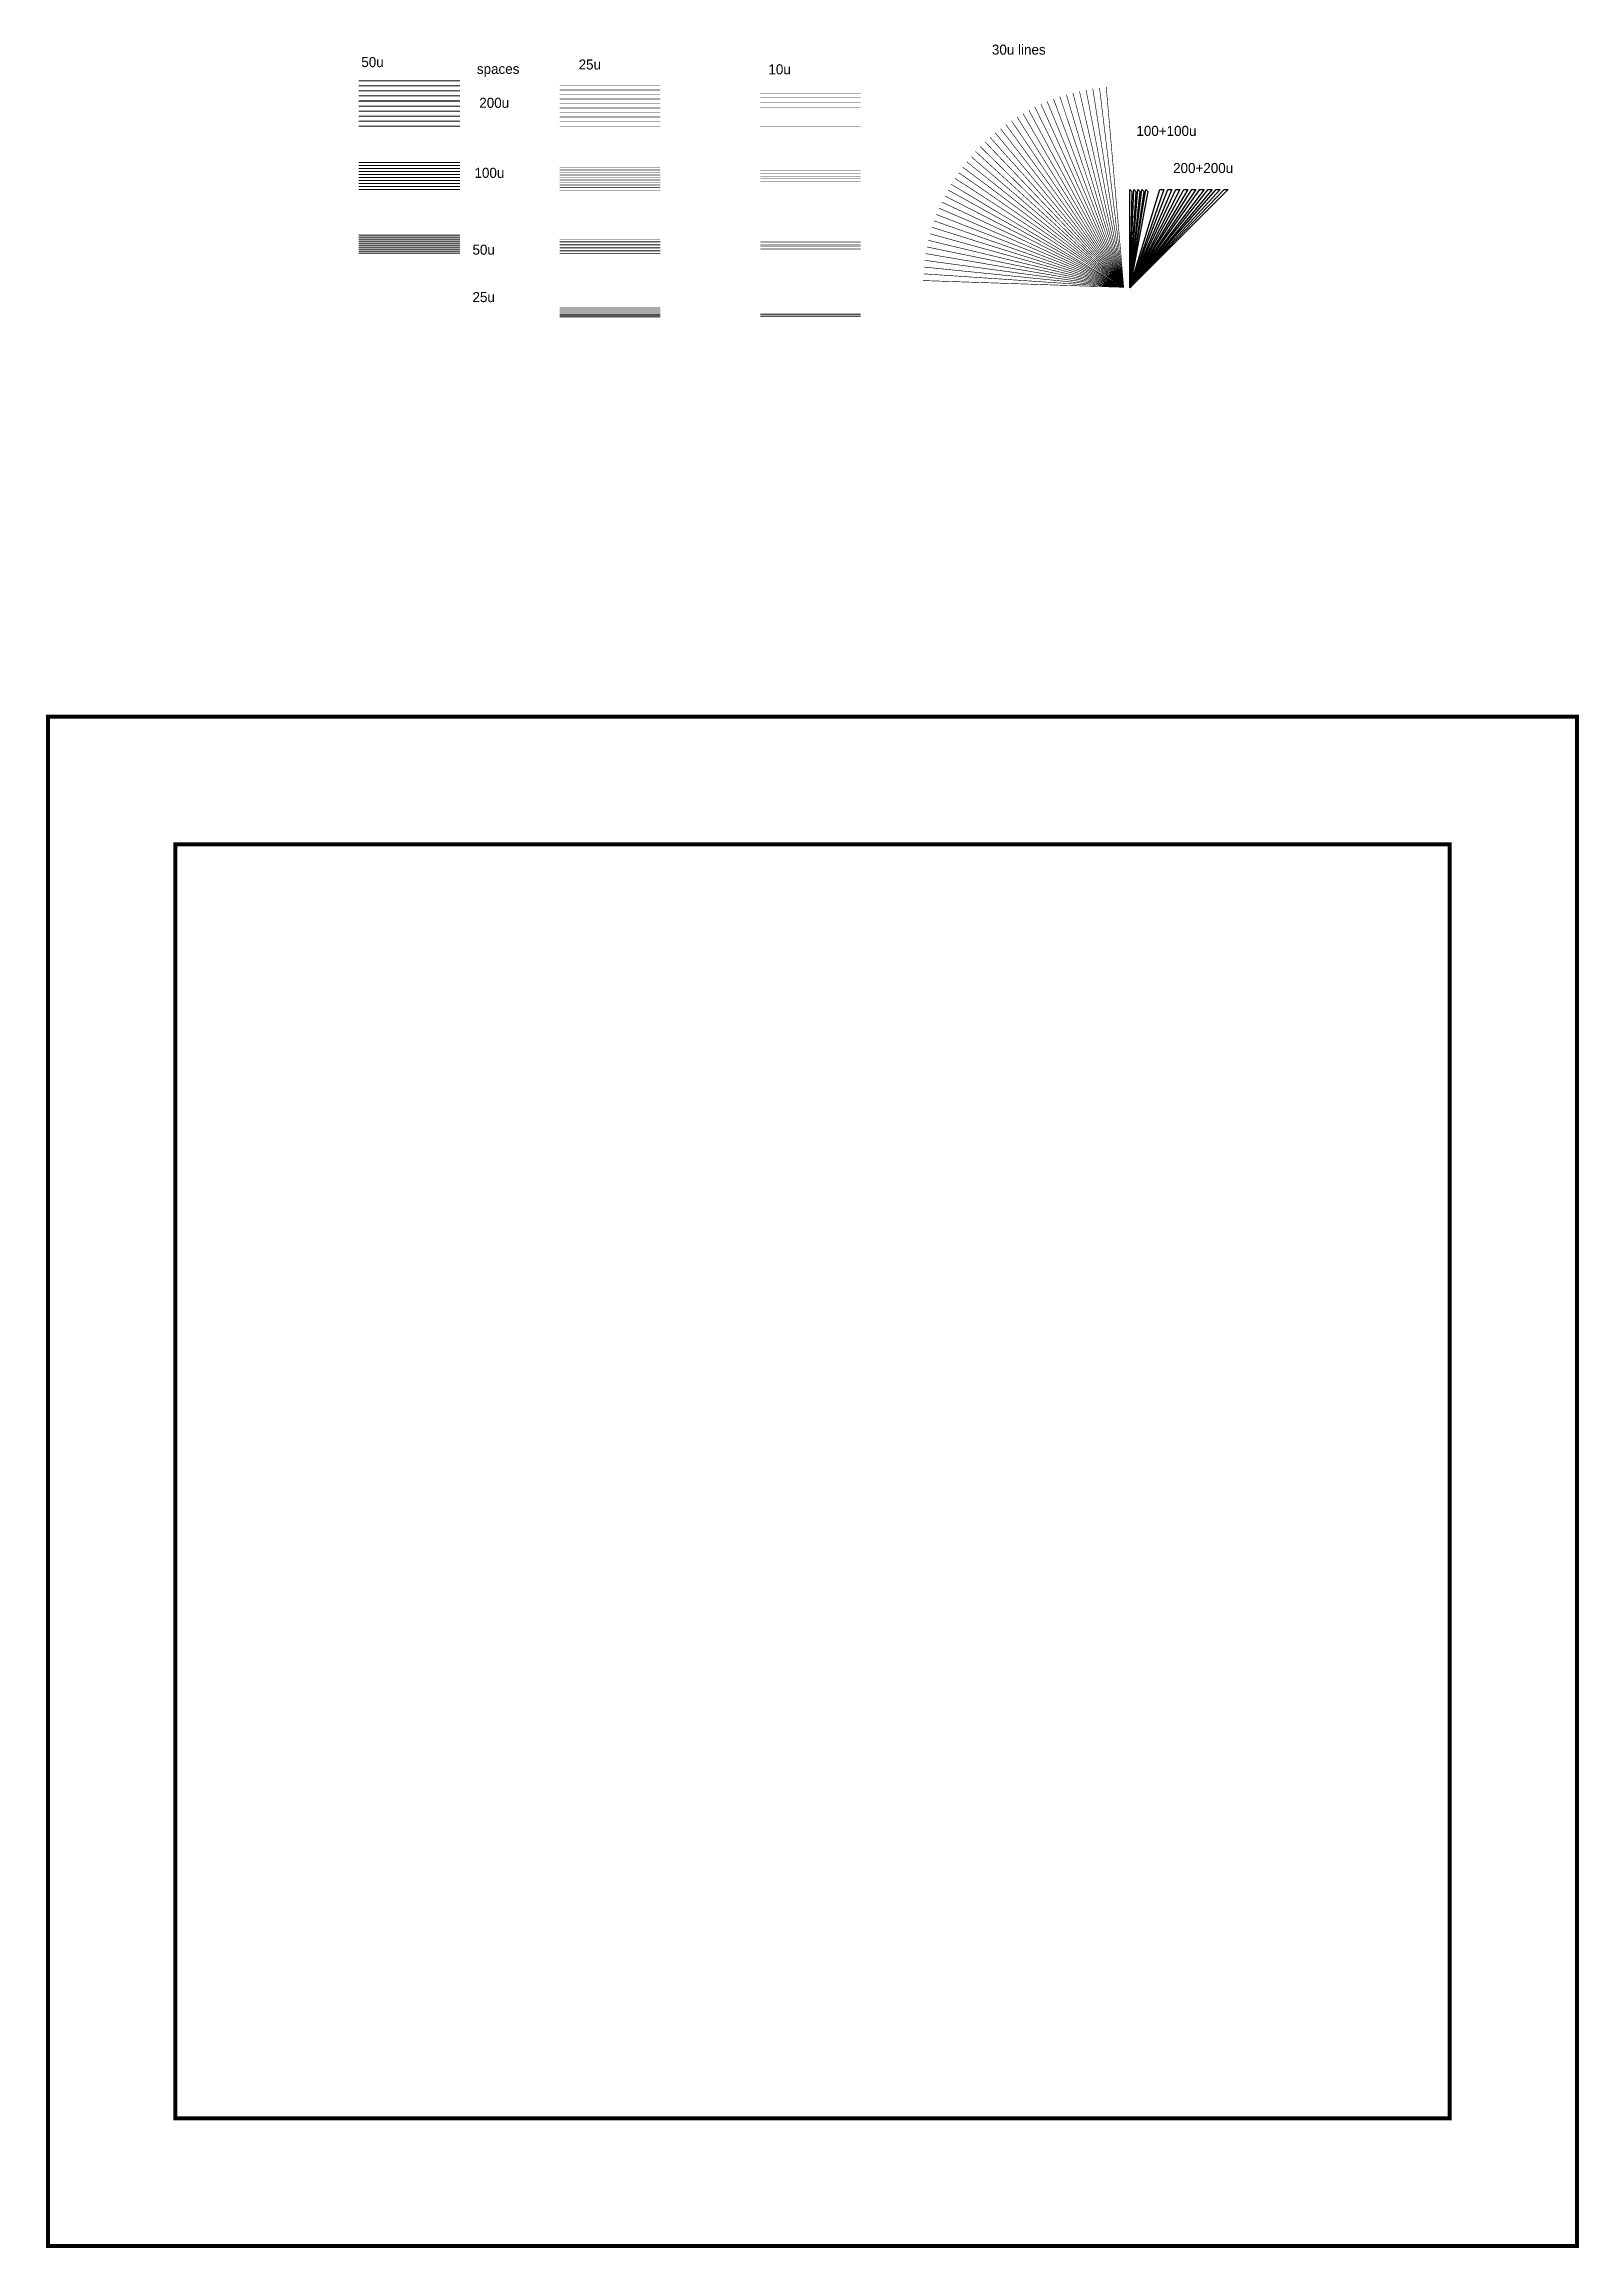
# Model space of a CAD drawing. Extents: x 210 to 215910, y 3135 to 279260.
# Drawn here: x 14197 to 90697, y 142735 to 252557 of the extents above; entities that cross this region are included whole.
import ezdxf
from ezdxf.enums import TextEntityAlignment as Align

# ---------------------------------------------------------------- set-up
doc = ezdxf.new("R2010")
doc.units = 0
doc.layers.add('MASK_CPG_', color=20, linetype='CONTINUOUS')

msp = doc.modelspace()

# ---------------------------------------------------------------- texts
at = {"layer": 'MASK_CPG_'}
for s, p in [('50u', (30010, 251910)), ('25u', (40840, 251790)), ('10u', (50300, 251550)), ('30u lines', (61440, 252530)), ('spaces', (35770, 251570)), ('200u', (35890, 249880)), ('100+100u', (68640, 248480)), ('100u', (35650, 246390)), ('200+200u', (70470, 246630)), ('50u', (35550, 242560)), ('25u', (35550, 240200))]:
    msp.add_text(s, height=500, dxfattribs=at).set_placement(p, align=Align.TOP_LEFT)

# ---------------------------------------------------------------- linework, layer by layer
at = {"layer": 'MASK_CPG_'}
for points, const_width in [([(34925, 250720), (29875, 250720)], 50), ([(34925, 250470), (29875, 250470)], 50), ([(44913, 250495), (39887, 250495)], 25), ([(54905, 250585), (49895, 250585)], 10), ([(67137, 250411), (68010, 240429)], 30), ([(34925, 250220), (29875, 250220)], 50), ([(34925, 249970), (29875, 249970)], 50), ([(34925, 249720), (29875, 249720)], 50), ([(34925, 249470), (29875, 249470)], 50), ([(44913, 250270), (39887, 250270)], 25), ([(44913, 250045), (39887, 250045)], 25), ([(44913, 249820), (39887, 249820)], 25), ([(44913, 249595), (39887, 249595)], 25), ([(44913, 249370), (39887, 249370)], 25), ([(54905, 250350), (49895, 250350)], 10), ([(54905, 250115), (49895, 250115)], 10), ([(54905, 249880), (49895, 249880)], 10), ([(54905, 249645), (49895, 249645)], 10), ([(54905, 249410), (49895, 249410)], 10), ([(63580, 249416), (68013, 240430)], 30), ([(63886, 249561), (68012, 240429)], 30), ([(64195, 249694), (68012, 240429)], 30), ([(64510, 249817), (68012, 240429)], 30), ([(64828, 249930), (68012, 240429)], 30), ([(65151, 250032), (68011, 240430)], 30), ([(65475, 250123), (68011, 240429)], 30), ([(65804, 250203), (68011, 240429)], 30), ([(66134, 250272), (68011, 240429)], 30), ([(66467, 250330), (68010, 240429)], 30), ([(66801, 250376), (68011, 240429)], 30), ([(34925, 249220), (29875, 249220)], 50), ([(34925, 248970), (29875, 248970)], 50), ([(34925, 248720), (29875, 248720)], 50), ([(34925, 248470), (29875, 248470)], 50), ([(44913, 249145), (39887, 249145)], 25), ([(44913, 248920), (39887, 248920)], 25), ([(44913, 248695), (39887, 248695)], 25), ([(44913, 248470), (39887, 248470)], 25), ([(54905, 249175), (49895, 249175)], 10), ([(54905, 248940), (49895, 248940)], 10), ([(54905, 248705), (49895, 248705)], 10), ([(54905, 248470), (49895, 248470)], 10), ([(61866, 248343), (68013, 240430)], 30), ([(62136, 248545), (68013, 240430)], 30), ([(62413, 248739), (68012, 240430)], 30), ([(62696, 248923), (68013, 240429)], 30), ([(62985, 249097), (68013, 240430)], 30), ([(63280, 249262), (68012, 240430)], 30), ([(60626, 247200), (68014, 240431)], 30), ([(60858, 247446), (68014, 240430)], 30), ([(61099, 247682), (68013, 240430)], 30), ([(61347, 247911), (68013, 240430)], 30), ([(61603, 248132), (68014, 240430)], 30), ([(34925, 246660), (29875, 246660)], 50), ([(34925, 246510), (29875, 246510)], 50), ([(34925, 246360), (29875, 246360)], 50), ([(34925, 246210), (29875, 246210)], 50), ([(34925, 246060), (29875, 246060)], 50), ([(44913, 246405), (39887, 246405)], 25), ([(44913, 246280), (39887, 246280)], 25), ([(44913, 246155), (39887, 246155)], 25), ([(44913, 246030), (39887, 246030)], 25), ([(54905, 246515), (49895, 246515)], 10), ([(54905, 246380), (49895, 246380)], 10), ([(54905, 246245), (49895, 246245)], 10), ([(54905, 246110), (49895, 246110)], 10), ([(59784, 246146), (68014, 240431)], 30), ([(59981, 246420), (68014, 240431)], 30), ([(60187, 246687), (68014, 240431)], 30), ([(60403, 246948), (68013, 240431)], 30), ([(34925, 245910), (29875, 245910)], 50), ([(34925, 245760), (29875, 245760)], 50), ([(34925, 245610), (29875, 245610)], 50), ([(34925, 245460), (29875, 245460)], 50), ([(34925, 245310), (29875, 245310)], 50), ([(44913, 245905), (39887, 245905)], 25), ([(44913, 245780), (39887, 245780)], 25), ([(44913, 245655), (39887, 245655)], 25), ([(44913, 245530), (39887, 245530)], 25), ([(44913, 245405), (39887, 245405)], 25), ([(44913, 245280), (39887, 245280)], 25), ([(54905, 245975), (49895, 245975)], 10), ([(54905, 245840), (49895, 245840)], 10), ([(54905, 245705), (49895, 245705)], 10), ([(54905, 245570), (49895, 245570)], 10), ([(54905, 245435), (49895, 245435)], 10), ([(54905, 245300), (49895, 245300)], 10), ([(59091, 244988), (68014, 240432)], 30), ([(59249, 245286), (68014, 240432)], 30), ([(59389, 245579), (67986, 240431)], 30), ([(59595, 245865), (68015, 240431)], 30), ([(58676, 244063), (68015, 240433)], 30), ([(58803, 244377), (68015, 240432)], 30), ([(58941, 244684), (68015, 240432)], 30), ([(34925, 243030), (29875, 243030)], 50), ([(34925, 242930), (29875, 242930)], 50), ([(34925, 242830), (29875, 242830)], 50), ([(34925, 242730), (29875, 242730)], 50), ([(44913, 242805), (39887, 242805)], 25), ([(44913, 242730), (39887, 242730)], 25), ([(54905, 242715), (49895, 242715)], 10), ([(58272, 242776), (68015, 240432)], 30), ([(58358, 243103), (68014, 240433)], 30), ([(58453, 243426), (68014, 240433)], 30), ([(58559, 243747), (68015, 240432)], 30), ([(34925, 242630), (29875, 242630)], 50), ([(34925, 242530), (29875, 242530)], 50), ([(34925, 242430), (29875, 242430)], 50), ([(34925, 242330), (29875, 242330)], 50), ([(34925, 242230), (29875, 242230)], 50), ([(34925, 242130), (29875, 242130)], 50), ([(44913, 242655), (39887, 242655)], 25), ([(44913, 242580), (39887, 242580)], 25), ([(44913, 242505), (39887, 242505)], 25), ([(44913, 242430), (39887, 242430)], 25), ([(44913, 242355), (39887, 242355)], 25), ([(44913, 242280), (39887, 242280)], 25), ([(44913, 242205), (39887, 242205)], 25), ([(44913, 242130), (39887, 242130)], 25), ([(54905, 242650), (49895, 242650)], 10), ([(54905, 242585), (49895, 242585)], 10), ([(54905, 242520), (49895, 242520)], 10), ([(54905, 242455), (49895, 242455)], 10), ([(54905, 242390), (49895, 242390)], 10), ([(54905, 242325), (49895, 242325)], 10), ([(54905, 242260), (49895, 242260)], 10), ([(54905, 242195), (49895, 242195)], 10), ([(54905, 242130), (49895, 242130)], 10), ([(58086, 241781), (68015, 240433)], 30), ([(58137, 242115), (68015, 240433)], 30), ([(58199, 242446), (68015, 240433)], 30), ([(58001, 240772), (68015, 240433)], 30), ([(58018, 241109), (68015, 240434)], 30), ([(58046, 241446), (68015, 240433)], 30), ([(44913, 239410), (39887, 239410)], 25), ([(44913, 239360), (39887, 239360)], 25), ([(44913, 239310), (39887, 239310)], 25), ([(44913, 239260), (39887, 239260)], 25), ([(44913, 239210), (39887, 239210)], 25), ([(44913, 239160), (39887, 239160)], 25), ([(44913, 239110), (39887, 239110)], 25), ([(44913, 239060), (39887, 239060)], 25), ([(44913, 239010), (39887, 239010)], 25), ([(44913, 238960), (39887, 238960)], 25), ([(54905, 239275), (49895, 239275)], 10), ([(54905, 239240), (49895, 239240)], 10), ([(54905, 239205), (49895, 239205)], 10), ([(54905, 239170), (49895, 239170)], 10), ([(54905, 239135), (49895, 239135)], 10), ([(54905, 239100), (49895, 239100)], 10), ([(54905, 239065), (49895, 239065)], 10), ([(54905, 239030), (49895, 239030)], 10), ([(54905, 238995), (49895, 238995)], 10), ([(54905, 238960), (49895, 238960)], 10), ([(14397, 219135), (14397, 142835), (90597, 142835), (90597, 219035), (14297, 219035)], 200), ([(20747, 212785), (20747, 149185), (84247, 149185), (84247, 212685), (20647, 212685)], 200)]:
    msp.add_lwpolyline(points, dxfattribs=dict(at, const_width=const_width))
for points in [[(68310, 240410), (69810, 245310), (70010, 245310)], [(68310, 240410), (68710, 245310), (68810, 245210)], [(68310, 240410), (68510, 245310), (68610, 245210)], [(68310, 240410), (68310, 245310), (68410, 245210)], [(68310, 240410), (70210, 245309), (70410, 245309)], [(68310, 240410), (68910, 245309), (69010, 245209)], [(68310, 240410), (70610, 245308), (70810, 245308)], [(68310, 240410), (69110, 245308), (69210, 245208)], [(68310, 240410), (71010, 245307), (71210, 245307)], [(68310, 240410), (71410, 245306), (71610, 245306)], [(68310, 240410), (71810, 245305), (72010, 245305)], [(68310, 240410), (72210, 245304), (72410, 245304)], [(68310, 240410), (72610, 245303), (72810, 245303)], [(68310, 240410), (73010, 245302), (73210, 245302)]]:
    msp.add_lwpolyline(points, close=True, dxfattribs=at)

msp.set_redraw_order([(e.dxf.handle, doc.entitydb.next_handle()) for e in msp.query("TEXT MTEXT ATTDEF DIMENSION ARC_DIMENSION")])  # texts and dimensions are drawn at this point

doc.saveas('drawing.dxf')
